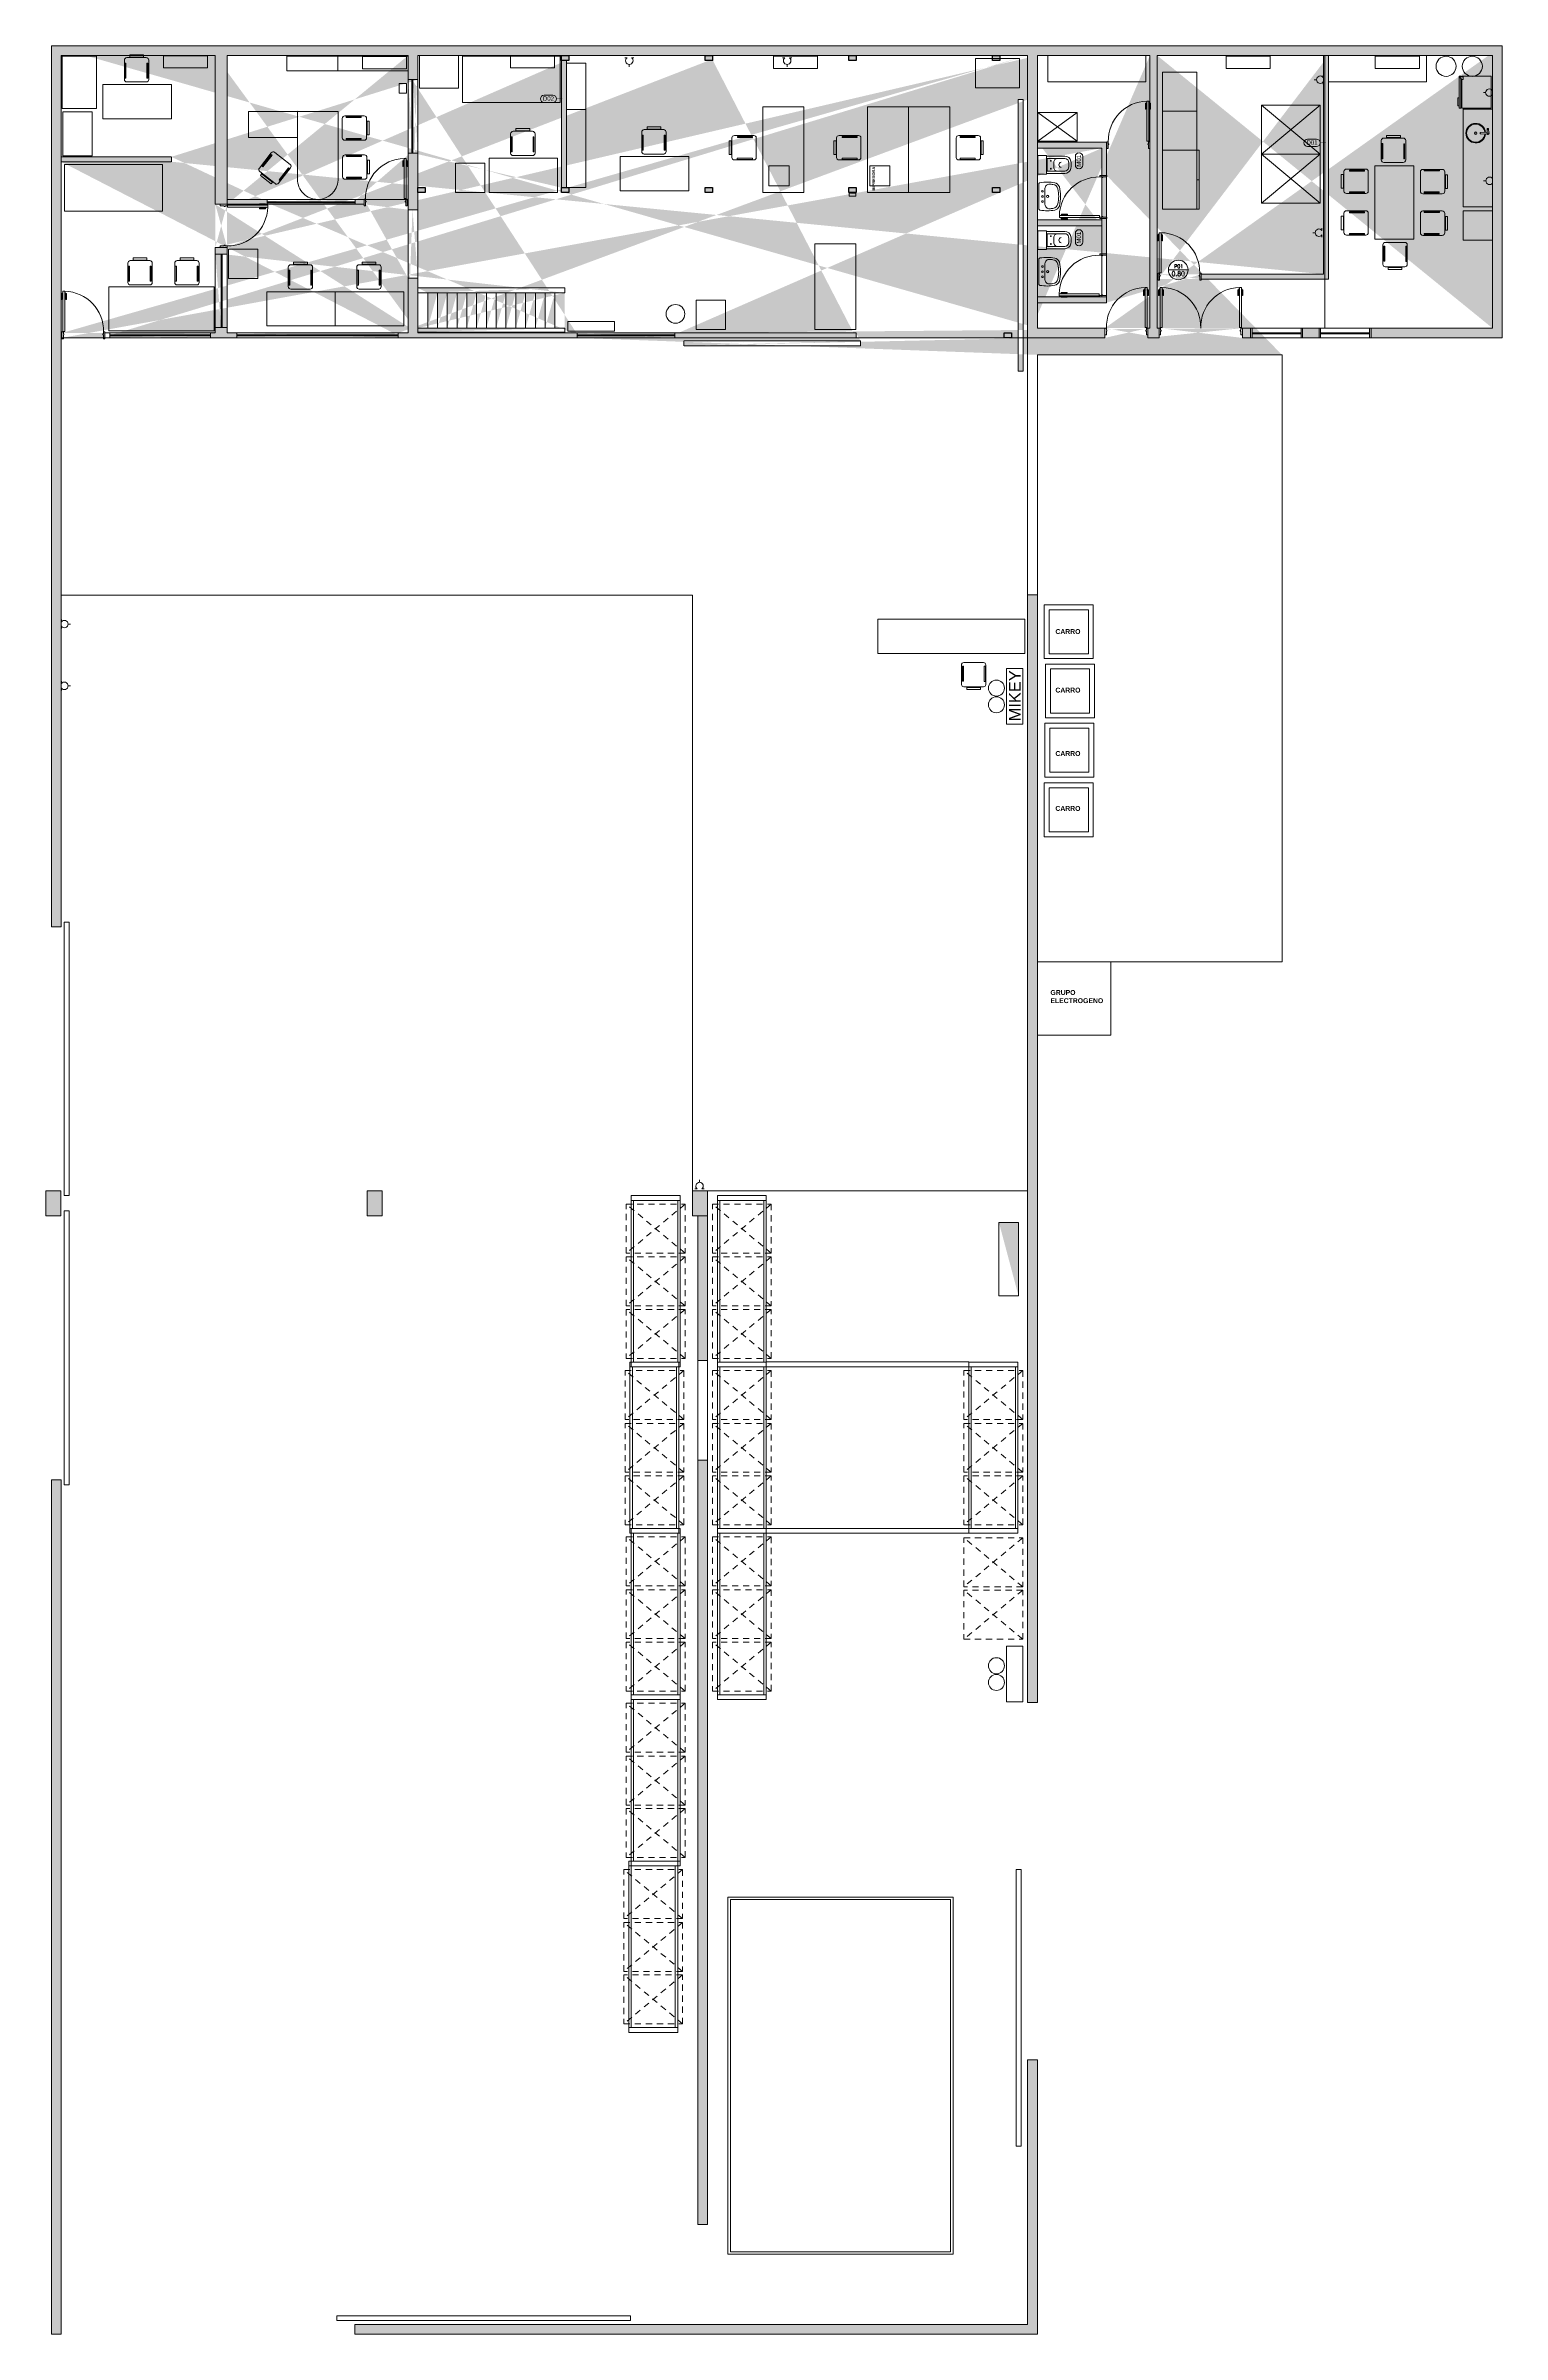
# Model space of a CAD drawing. Header units: millimetres. Extents: x 141.6 to 171.4, y 113.5 to 160.2.
import ezdxf
from ezdxf.enums import TextEntityAlignment as Align

# ---------------------------------------------------------------- set-up
doc = ezdxf.new("R2010")
doc.units = ezdxf.units.MM
doc.linetypes.add('HIDDEN', pattern=[0.375, 0.25, -0.125])
doc.layers.add('00 Muro ext.', color=7, linetype='Continuous', lineweight=15)
doc.layers.add('ESTRUCTURA', color=251, linetype='Continuous')
doc.styles.add('BEEME', font='GOTHIC.TTF', dxfattribs={"height": 0.09})
doc.styles.add('Century', font='GOTHIC.TTF')
doc.styles.add('IRI-OCASA-Layout R 9$0$Standard', font='arial.ttf')
doc.styles.add('ROMANS', font='ROMANS.shx', dxfattribs={"width": 0.8})
doc.styles.get("Standard").update_dxf_attribs({"font": 'txt.shx'})

# ---------------------------------------------------------------- blocks, each defined once
blk = doc.blocks.new('IRI-OCASA-Layout R 9$0$OCA_SILLA')
at = {"linetype": 'Continuous'}
for p, q in [((0.1049, 0.4983), (0.5023, 0.4983)), ((0.0549, 0.05), (0.0549, 0.4483)), ((0.5023, 0), (0.1049, 0)), ((0.5523, 0.4483), (0.5523, 0.05))]:
    blk.add_line(p, q, dxfattribs=at)
for points in [[(0.1654, 0.4663), (0.1654, 0.4876), (0.4749, 0.4876), (0.4749, 0.4663)], [(0, 0.1087), (0, 0.3889), (0.0427, 0.3889), (0.0427, 0.1087)], [(0.1681, 0.0207), (0.1681, 0.0394), (0.4749, 0.0394), (0.4749, 0.0207)]]:
    blk.add_lwpolyline(points, close=True, dxfattribs=at)
for centre, start, end in [((0.1049, 0.4483), 90, 180), ((0.5023, 0.4483), 0, 90), ((0.1049, 0.05), 180, 270), ((0.5023, 0.05), 270, 0)]:
    blk.add_arc(centre, 0.05, start, end, dxfattribs=at)
blk = doc.blocks.new('new blockqweqwewqe')
blk.add_lwpolyline([(101.41165, 483.815145), (102.11165, 483.815145), (102.11165, 482.415145), (101.41165, 482.415145)], close=True)
at = {"xscale": -1, "rotation": 180}
blk.add_blockref('IRI-OCASA-Layout R 9$0$OCA_SILLA', (100.805812, 483.353225), dxfattribs=at)
blk = doc.blocks.new('*U12')
at = {"color": 0}
for p, q in [((-0.069989, 0.869622), (-0.079989, 0.869622)), ((-0.069989, 0.860356), (-0.079989, 0.860356)), ((-0.009989, 0.869622), (0.000011, 0.869622)), ((-0.009989, 0.860356), (0.000011, 0.860356))]:
    blk.add_line(p, q, dxfattribs=at)
for points in [[(-0.079989, 0.869622), (-0.079989, 0.749622), (-0.089989, 0.749622), (-0.089989, 0.869622), (-0.079989, 0.869622)], [(-0.059989, 0.884989), (-0.069989, 0.884989), (-0.069989, 0.844989), (-0.059989, 0.844989), (-0.059989, 0.884989)], [(-0.019989, 0.884989), (-0.009989, 0.884989), (-0.009989, 0.844989), (-0.019989, 0.844989), (-0.019989, 0.884989)], [(0.000011, 0.869622), (0.000011, 0.749622), (0.010011, 0.749622), (0.010011, 0.869622), (0.000011, 0.869622)]]:
    blk.add_lwpolyline(points, dxfattribs=at)
blk.add_lwpolyline([(-0.059989, 0.914989), (-0.059989, 0.094989), (-0.019989, 0.094989), (-0.019989, 0.914989), (-0.059989, 0.914989)])
for points in [[(-0.88, 0.085), (-0.85, 0.085), (-0.85, 0.045), (-0.838, 0.045), (-0.838, 0.025), (-0.85, 0.025), (-0.85, -0.055), (-0.88, -0.055)], [(0, 0.085), (-0.03, 0.085), (-0.03, 0.045), (-0.042, 0.045), (-0.042, 0.025), (-0.03, 0.025), (-0.03, -0.055), (0, -0.055)]]:
    blk.add_lwpolyline(points, close=True)
blk.add_circle((-0.025, 0.089989), 0.005, dxfattribs=at)
blk.add_arc((-0.039989, 0.104978), 0.810258, 91.414404, 181.412841, dxfattribs=at)
blk = doc.blocks.new('ADRLACVS')
for p, q in [((0, 0), (-0.255498, 0)), ((0, 0), (0.255498, 0)), ((0, 0), (0, 0)), ((0, -0.125933), (-0.16377, -0.125933)), ((0, -0.125933), (0.16377, -0.125933))]:
    blk.add_line(p, q)
for centre, radius in [((-0.104, -0.0732), 0.017), ((0, -0.178), 0.02372), ((0, -0.178), 0.01915), ((0, -0.0732), 0.017), ((0.104, -0.0732), 0.017)]:
    blk.add_circle(centre, radius)
for centre, radius, start, end in [((-0.255498, -0.02), 0.02, 90, 137.069997), ((0.255498, -0.02), 0.02, 42.930003, 90), ((0.563133, -0.171238), 0.856156, 170.062258, 190.418871), ((-0.260477, -0.026936), 0.02, 156.149695, 170.062258), ((-0.160885, -0.304367), 0.12, 190.418871, 252.917903), ((-0.241848, -0.035172), 0.040369, 134.497367, 156.149695), ((-0.16377, -0.213933), 0.088, 90, 183.361427), ((0.563133, -0.171238), 0.816156, 183.361427, 188.31278), ((-0.125709, -0.271886), 0.12, 188.31278, 257.248344), ((0, 0.283593), 0.729526, 254.404051, 270), ((0, 0.283593), 0.689526, 257.248344, 270), ((0, 0.283593), 0.689526, 270, 282.751656), ((0, 0.283593), 0.729526, 270, 285.595949), ((0.125709, -0.271886), 0.12, 282.751656, 351.68722), ((0.16377, -0.213933), 0.088, 356.638573, 90), ((0.160885, -0.304367), 0.12, 287.082097, 349.581129), ((-0.563133, -0.171238), 0.816156, 351.68722, 356.638573), ((0.241848, -0.035172), 0.040369, 23.850305, 45.502633), ((0.260477, -0.026936), 0.02, 9.937742, 23.850305), ((-0.563133, -0.171238), 0.856156, 349.581129, 9.937742)]:
    blk.add_arc(centre, radius, start, end)
blk = doc.blocks.new('*U15')
for p, q in [((23.390478, 26.871722), (23.390478, 26.889209)), ((23.395208, 26.894202), (23.487988, 26.899216)), ((23.487988, 26.861716), (23.395208, 26.86673)), ((23.476367, 26.728269), (23.47007, 26.862684)), ((23.481367, 26.723269), (23.494609, 26.723269)), ((23.506738, 26.880466), (23.499603, 26.728035))]:
    blk.add_line(p, q)
at = {"color": 0}
blk.add_line((23.414039, 26.89522), (23.414039, 26.865712), dxfattribs=at)
for radius in [0.025, 0.02]:
    blk.add_circle((23.487988, 26.630466), radius, dxfattribs=at)
for centre, radius, start, end in [((23.487988, 26.630466), 0.2, 94.696786, 85.302692), ((23.395478, 26.889209), 0.005, 93.093255, 180), ((23.395478, 26.871722), 0.005, 180, 266.906745), ((23.487988, 26.880466), 0.02825, 311.583958, 141.583328), ((23.487988, 26.880466), 0.02825, 218.416672, 228.416042), ((23.481367, 26.728269), 0.005, 180, 270), ((23.487988, 26.880466), 0.01875, 263.81349, 96.18651), ((23.494609, 26.728269), 0.005, 270, 360)]:
    blk.add_arc(centre, radius, start, end)
for centre, radius, start, end in [((23.487988, 26.630466), 0.185, 94.860239, 85.13903), ((23.487988, 26.880466), 0.0235, 322.927403, 130.276199)]:
    blk.add_arc(centre, radius, start, end, dxfattribs=at)
blk = doc.blocks.new('HELADERA')
for p, q in [((1654.64736, 616.5635), (1654.051527, 616.5635)), ((1654.051527, 616.5635), (1654.051527, 616.531)), ((1654.051527, 616.531), (1654.051527, 615.946)), ((1654.64736, 616.5635), (1654.64736, 616.552667)), ((1654.64736, 616.552667), (1654.64736, 615.9785)), ((1654.64736, 616.552667), (1654.669027, 616.552667)), ((1654.669027, 616.552667), (1654.669027, 616.5635)), ((1654.669027, 616.5635), (1654.701527, 616.5635)), ((1654.669027, 616.552667), (1654.669027, 615.956833)), ((1654.701527, 616.51475), (1654.701527, 616.5635)), ((1654.701527, 616.51475), (1654.701527, 616.35225)), ((1654.734027, 616.51475), (1654.701527, 616.51475)), ((1654.734027, 616.51475), (1654.734027, 616.35225)), ((1654.64736, 615.9785), (1654.620277, 615.9785)), ((1654.620277, 615.9785), (1654.620277, 615.924333)), ((1654.701527, 615.924333), (1654.64736, 615.9785)), ((1654.734027, 616.35225), (1654.701527, 616.35225)), ((1654.701527, 615.9135), (1654.701527, 616.35225)), ((1654.051527, 615.946), (1654.051527, 615.9135)), ((1654.051527, 615.9135), (1654.64736, 615.9135)), ((1654.620277, 615.924333), (1654.64736, 615.924333)), ((1654.64736, 615.924333), (1654.669027, 615.924333)), ((1654.64736, 615.924333), (1654.64736, 615.9135)), ((1654.669027, 615.924333), (1654.701527, 615.924333)), ((1654.669027, 615.9135), (1654.669027, 615.924333)), ((1654.669027, 615.9135), (1654.701527, 615.9135))]:
    blk.add_line(p, q)
blk = doc.blocks.new('BARI_INODORO_PTA')
blk.add_lwpolyline([(0.1925, 0), (-0.1925, 0), (-0.1925, 0.175026), (0.1925, 0.175026)], close=True)
for points in [[(0.074802, -0.497505, 0.35685), (0.175, -0.37499), (0.175, -0.185), (0.175, -0.003, 0.414214), (0.172, 0), (-0.172, 0, 0.414214), (-0.175, -0.003), (-0.175, -0.185), (-0.175, -0.37499, 0.35685), (-0.074802, -0.497505, 0.100202)], [(0.065873, -0.453399, 0.35685), (0.13, -0.37499), (0.13, -0.017, 0.414214), (0.128, -0.015), (-0.128, -0.015, 0.414214), (-0.13, -0.017), (-0.13, -0.37499, 0.35685), (-0.065873, -0.453399, 0.100202)]]:
    blk.add_lwpolyline(points, format="xyb", close=True)
at = {"color": 0}
for points in [[(-0.13, -0.23, -0.414214), (-0.05, -0.15), (0.05, -0.15, -0.414214), (0.13, -0.23)], [(0.054002, -0.300536, 0.001526), (0.053943, -0.300082, 0.343229), (0, -0.254, 0.343229), (-0.053943, -0.300082, 0.001526), (-0.054002, -0.300536)]]:
    blk.add_lwpolyline(points, format="xyb", dxfattribs=at)
for centre in [(-0.08, -0.09), (0.08, -0.09)]:
    blk.add_circle(centre, 0.0085, dxfattribs=at)
blk = doc.blocks.new('Ref-carp-50')
blk.add_line((-0.2, 0), (0.2, 0))
blk.add_circle((0, 0), 0.2)
at = {"style": 'Century'}
for tag, p in [('P01', (0, 0.075)), ('0.00', (0, -0.075))]:
    blk.add_attdef(tag, text='', height=0.1, dxfattribs=at).set_placement(p, align=Align.MIDDLE_CENTER)
blk = doc.blocks.new('*U22')
for p, q in [((-55.715298, 12.827221), (-55.619137, 12.827221)), ((-55.529075, 12.553816), (-55.52908, 12.458911)), ((-55.342851, 12.827221), (-55.439013, 12.827221))]:
    blk.add_line(p, q)
blk.add_arc((-55.529075, 12.705352), 0.151536, 126.464668, 53.535332)
blk = doc.blocks.new('REFERENCIA DE MURO')
blk.add_lwpolyline([(-0.305, -0.075, -1), (-0.305, 0.075, 1), (-0.305, -0.075), (-0.125, -0.075, 1), (-0.125, 0.075), (-0.305, 0.075)], format="xyb")
at = {"const_width": 0.005}
blk.add_lwpolyline([(-0.05, 0), (0.07, 0)], dxfattribs=at)
at = {"style": 'BEEME'}
blk.add_attdef('M00', text='', height=0.09, dxfattribs=at).set_placement((-0.215, -0.039817), align=Align.CENTER)
blk = doc.blocks.new('COLUMNAS')
at = {"layer": 'ESTRUCTURA', "ltscale": 0.05}
for p, q in [((110.051138, 123.685092), (110.201138, 123.685092)), ((110.051138, 123.585092), (110.051138, 123.685092)), ((110.201138, 123.585092), (110.051138, 123.585092)), ((110.201138, 123.685092), (110.201138, 123.585092))]:
    blk.add_line(p, q, dxfattribs=at)
blk = doc.blocks.new('A$C0D016993')
at = {"linetype": 'HIDDEN', "ltscale": 0.5}
for points in [[(0, 1.2), (1, 1.2), (1, 0), (0, 0), (0, 1.2)], [(0, 1.2), (1, 0)], [(1, 1.2), (0, 0)]]:
    blk.add_lwpolyline(points, dxfattribs=at)
blk = doc.blocks.new('dwq')
for points in [[(1398.600371, 1319.523496), (1398.600371, 1319.623496), (1397.600371, 1319.623496), (1397.600371, 1319.523496)], [(1398.600371, 1319.623496), (1398.600371, 1319.523496), (1397.600371, 1319.523496), (1397.600371, 1319.623496)], [(1397.650371, 1319.523496), (1397.650371, 1316.223496), (1397.600371, 1316.223496), (1397.600371, 1319.523496)], [(1398.550371, 1319.523496), (1398.550371, 1316.223496), (1398.600371, 1316.223496), (1398.600371, 1319.523496)], [(1398.600371, 1316.123496), (1398.600371, 1316.223496), (1397.600371, 1316.223496), (1397.600371, 1316.123496)], [(1398.600371, 1316.223496), (1398.600371, 1316.123496), (1397.600371, 1316.123496), (1397.600371, 1316.223496)]]:
    blk.add_lwpolyline(points, close=True)
at = {"rotation": 270}
for p in [(1397.500371, 1319.448496), (1397.500371, 1318.369717)]:
    blk.add_blockref('A$C0D016993', p, dxfattribs=at)
at = {"xscale": -1, "rotation": 270}
blk.add_blockref('A$C0D016993', (1397.500371, 1316.298496), dxfattribs=at)
blk = doc.blocks.new('Escritorio Gte')
for p, q in [((269.742121, 117.213788), (270.055836, 117.459197)), ((270.126025, 117.450622), (270.370879, 117.137615)), ((269.9784, 116.830593), (269.733546, 117.143599)), ((270.362304, 117.067427), (270.048589, 116.822018)), ((270.513332, 117.37044), (270.513332, 115.98684)), ((271.346732, 115.98684), (271.346732, 117.391231)), ((271.435532, 116.921696), (271.435532, 117.319996)), ((271.485532, 117.369996), (271.882932, 117.369996)), ((271.932932, 117.319996), (271.932932, 116.921696)), ((270.513332, 116.51604), (269.514332, 116.51604)), ((269.514332, 116.51604), (269.514332, 115.98684)), ((270.513332, 115.98684), (270.513332, 116.51604)), ((271.428743, 116.12557), (271.428743, 116.52387)), ((271.478743, 116.57387), (271.876143, 116.57387)), ((271.882932, 116.871696), (271.485532, 116.871696)), ((271.926143, 116.52387), (271.926143, 116.12557)), ((271.876143, 116.07557), (271.478743, 116.07557)), ((269.514332, 115.98684), (270.513332, 115.98684)), ((270.513332, 115.98684), (271.346732, 115.98684))]:
    blk.add_line(p, q)
for points in [[(269.754529, 117.293197), (269.975224, 117.465839), (270.001534, 117.432207), (269.780838, 117.259565)], [(270.138097, 117.383254), (270.154874, 117.396377), (270.345569, 117.152604), (270.328793, 117.13948)], [(269.78879, 117.106575), (269.803519, 117.118097), (269.992551, 116.87645), (269.977822, 116.864928)], [(271.819732, 117.349296), (271.819732, 117.330596), (271.512932, 117.330596), (271.512932, 117.349296)], [(271.987832, 117.261296), (271.987832, 116.981096), (271.945132, 116.981096), (271.945132, 117.261296)], [(271.812943, 116.55317), (271.812943, 116.53447), (271.506143, 116.53447), (271.506143, 116.55317)], [(271.822432, 116.903696), (271.822432, 116.882396), (271.512932, 116.882396), (271.512932, 116.903696)], [(271.981043, 116.46517), (271.981043, 116.18497), (271.938343, 116.18497), (271.938343, 116.46517)], [(271.815643, 116.10757), (271.815643, 116.08627), (271.506143, 116.08627), (271.506143, 116.10757)]]:
    blk.add_lwpolyline(points, close=True)
for centre, radius, start, end in [((270.086643, 117.419815), 0.05, 38.034833, 128.034833), ((270.922184, 117.373186), 0.408861, 89.643216, 180.384836), ((270.925621, 117.360897), 0.422202, 4.120115, 89.595756), ((270.331497, 117.106808), 0.05, 308.034833, 38.034833), ((271.485532, 117.319996), 0.05, 90, 180), ((271.882932, 117.319996), 0.05, 0, 90), ((270.017782, 116.8614), 0.05, 218.034833, 308.034833), ((271.478743, 116.52387), 0.05, 90, 180), ((271.485532, 116.921696), 0.05, 180, 270), ((271.876143, 116.52387), 0.05, 0, 90), ((271.882932, 116.921696), 0.05, 270, 0), ((271.478743, 116.12557), 0.05, 180, 270), ((271.876143, 116.12557), 0.05, 270, 0)]:
    blk.add_arc(centre, radius, start, end)

msp = doc.modelspace()

# ---------------------------------------------------------------- hatches: boundary and pattern name
at = {"layer": '00 Muro ext.', "ltscale": 0.05}
h = msp.add_hatch(color=7, dxfattribs=at)
h.dxf.hatch_style = 1
edge = h.paths.add_edge_path(flags=17)
edge.add_line((161.226, 154.38), (161.376, 154.38))
edge = h.paths.add_edge_path(flags=17)
edge.add_line((161.376, 154.38), (161.376, 154.28))
edge = h.paths.add_edge_path(flags=17)
edge.add_line((161.376, 154.28), (161.226, 154.28))
edge = h.paths.add_edge_path(flags=17)
edge.add_line((161.226, 154.28), (161.226, 154.38))
edge = h.paths.add_edge_path(flags=16)
edge.add_line((152.178, 160.05), (152.328, 160.05))
edge = h.paths.add_edge_path(flags=16)
edge.add_line((152.328, 160.05), (152.328, 159.95))
edge = h.paths.add_edge_path(flags=16)
edge.add_line((152.328, 159.95), (152.178, 159.95))
edge = h.paths.add_edge_path(flags=17)
edge.add_line((152.178, 159.95), (152.178, 160.05))
edge = h.paths.add_edge_path(flags=17)
edge.add_line((152.178, 157.35), (152.328, 157.35))
edge = h.paths.add_edge_path(flags=17)
edge.add_line((152.328, 157.35), (152.328, 157.25))
edge = h.paths.add_edge_path(flags=17)
edge.add_line((152.328, 157.25), (152.178, 157.25))
edge = h.paths.add_edge_path(flags=17)
edge.add_line((152.178, 157.25), (152.178, 157.35))
edge = h.paths.add_edge_path(flags=16)
edge.add_line((158.048, 160.05), (158.198, 160.05))
edge = h.paths.add_edge_path(flags=16)
edge.add_line((158.198, 160.05), (158.198, 159.95))
edge = h.paths.add_edge_path(flags=16)
edge.add_line((158.198, 159.95), (158.048, 159.95))
edge = h.paths.add_edge_path(flags=16)
edge.add_line((158.048, 159.95), (158.048, 160.05))
edge = h.paths.add_edge_path(flags=17)
edge.add_line((158.048, 157.35), (158.198, 157.35))
edge = h.paths.add_edge_path(flags=17)
edge.add_line((158.198, 157.35), (158.198, 157.25))
edge = h.paths.add_edge_path(flags=17)
edge.add_line((158.198, 157.25), (158.048, 157.25))
edge = h.paths.add_edge_path(flags=17)
edge.add_line((158.048, 157.25), (158.048, 157.35))
edge = h.paths.add_edge_path(flags=17)
edge.add_line((155.113, 157.35), (155.263, 157.35))
edge = h.paths.add_edge_path(flags=17)
edge.add_line((155.263, 157.35), (155.263, 157.25))
edge = h.paths.add_edge_path(flags=17)
edge.add_line((155.263, 157.25), (155.113, 157.25))
edge = h.paths.add_edge_path(flags=17)
edge.add_line((155.113, 157.25), (155.113, 157.35))
edge = h.paths.add_edge_path(flags=16)
edge.add_line((155.113, 160.05), (155.263, 160.05))
edge = h.paths.add_edge_path(flags=16)
edge.add_line((155.263, 160.05), (155.263, 159.95))
edge = h.paths.add_edge_path(flags=16)
edge.add_line((155.263, 159.95), (155.113, 159.95))
edge = h.paths.add_edge_path(flags=16)
edge.add_line((155.113, 159.95), (155.113, 160.05))
edge = h.paths.add_edge_path(flags=17)
edge.add_line((149.243, 157.35), (149.393, 157.35))
edge = h.paths.add_edge_path(flags=17)
edge.add_line((149.393, 157.35), (149.393, 157.25))
edge = h.paths.add_edge_path(flags=17)
edge.add_line((149.393, 157.25), (149.243, 157.25))
edge = h.paths.add_edge_path(flags=17)
edge.add_line((149.243, 157.25), (149.243, 157.35))
edge = h.paths.add_edge_path(flags=17)
edge.add_line((149.243, 160.05), (149.393, 160.05))
edge = h.paths.add_edge_path(flags=16)
edge.add_line((149.393, 160.05), (149.393, 159.95))
edge = h.paths.add_edge_path(flags=16)
edge.add_line((149.393, 159.95), (149.243, 159.95))
edge = h.paths.add_edge_path(flags=17)
edge.add_line((149.243, 159.95), (149.243, 160.05))
edge = h.paths.add_edge_path(flags=17)
edge.add_line((160.983, 157.35), (161.133, 157.35))
edge = h.paths.add_edge_path(flags=17)
edge.add_line((161.133, 157.35), (161.133, 157.25))
edge = h.paths.add_edge_path(flags=17)
edge.add_line((161.133, 157.25), (160.983, 157.25))
edge = h.paths.add_edge_path(flags=17)
edge.add_line((160.983, 157.25), (160.983, 157.35))
edge = h.paths.add_edge_path(flags=16)
edge.add_line((160.983, 160.05), (161.133, 160.05))
edge = h.paths.add_edge_path(flags=16)
edge.add_line((161.133, 160.05), (161.133, 159.95))
edge = h.paths.add_edge_path(flags=16)
edge.add_line((161.133, 159.95), (160.983, 159.95))
edge = h.paths.add_edge_path(flags=16)
edge.add_line((160.983, 159.95), (160.983, 160.05))
h.paths.add_polyline_path([(161.512, 153.6), (161.612, 153.6), (161.612, 159.15), (161.512, 159.15)])
h.paths.add_polyline_path([(161.903, 149.026), (161.703, 149.026)])
edge = h.paths.add_edge_path()
edge.add_line((148.818, 154.34), (148.818, 154.32))
edge.add_line((145.568, 154.34), (145.568, 154.32))
edge.add_line((144.978, 154.34), (144.978, 154.32))
edge.add_line((142.973, 154.32), (142.973, 154.34))
edge.add_line((161.703, 160.05), (161.703, 159.15))
edge.add_line((148.843, 154.38), (148.843, 154.28))
edge.add_line((145.543, 154.38), (145.543, 154.28))
edge.add_line((145.543, 154.32), (148.843, 154.32))
edge.add_line((145.543, 154.34), (148.843, 154.34))
edge.add_line((142.948, 154.32), (145.003, 154.32))
edge.add_line((145.003, 154.38), (145.003, 154.28))
edge.add_line((142.948, 154.28), (142.948, 154.38))
edge.add_line((142.948, 154.34), (145.003, 154.34))
edge.add_line((142.848, 154.28), (145.103, 154.28))
edge.add_line((145.103, 154.494), (145.343, 154.494))
edge.add_line((145.343, 155.994), (145.103, 155.994))
edge.add_line((145.221, 154.494), (145.221, 155.994))
edge.add_line((145.241, 154.494), (145.241, 155.994))
edge.add_line((152.243, 155.2), (152.243, 155.3))
edge.add_line((152.243, 154.4), (152.243, 154.48))
edge.add_line((152.043, 154.48), (152.043, 155.2))
edge.add_line((151.843, 154.48), (151.843, 155.2))
edge.add_line((151.643, 154.48), (151.643, 155.2))
edge.add_line((151.443, 154.48), (151.443, 155.2))
edge.add_line((151.243, 154.48), (151.243, 155.2))
edge.add_line((151.043, 154.48), (151.043, 155.2))
edge.add_line((150.843, 154.48), (150.843, 155.2))
edge.add_line((150.643, 154.48), (150.643, 155.2))
edge.add_line((150.443, 154.48), (150.443, 155.2))
edge.add_line((150.243, 154.48), (150.243, 155.2))
edge.add_line((150.043, 154.48), (150.043, 155.2))
edge.add_line((149.843, 154.48), (149.843, 155.2))
edge.add_line((149.643, 154.48), (149.643, 155.2))
edge.add_line((149.443, 154.48), (149.443, 155.2))
edge.add_line((149.243, 155.3), (152.243, 155.3))
edge.add_line((149.243, 155.2), (152.243, 155.2))
edge.add_line((149.243, 154.48), (152.243, 154.48))
edge.add_line((149.243, 154.4), (152.243, 154.4))
edge.add_line((142.848, 154.28), (158.198, 154.28))
edge.add_line((142.848, 154.38), (142.848, 154.28))
edge.add_line((166.092, 154.48), (166.092, 154.28))
edge.add_line((164.392, 154.48), (164.392, 154.28))
edge.add_line((163.284, 154.48), (163.284, 154.28))
edge.add_line((164.164, 154.48), (164.164, 154.28))
edge.add_line((166.092, 154.48), (171.203, 154.48))
edge.add_line((164.353, 154.48), (164.392, 154.48))
edge.add_line((164.164, 154.48), (164.203, 154.48))
edge.add_line((161.903, 154.48), (163.284, 154.48))
edge.add_line((171.403, 160.25), (171.403, 154.28))
edge.add_line((171.203, 160.05), (171.203, 154.48))
edge.add_line((164.353, 160.05), (164.353, 154.48))
edge.add_line((164.203, 160.05), (164.203, 154.48))
edge.add_line((164.353, 160.05), (171.203, 160.05))
edge.add_line((161.903, 160.05), (164.203, 160.05))
edge.add_line((161.703, 154.28), (161.903, 154.28))
edge.add_line((154.681, 154.119), (154.681, 154.219))
edge.add_line((158.29, 154.119), (158.29, 154.219))
edge.add_line((154.685, 154.119), (158.29, 154.119))
edge.add_line((154.685, 154.219), (158.29, 154.219))
edge.add_line((158.198, 154.38), (158.198, 154.28))
edge.add_line((155.27, 159.95), (155.195, 159.95))
edge.add_line((145.343, 156.13), (145.103, 156.13))
edge.add_line((145.343, 157.01), (145.103, 157.01))
edge.add_line((149.243, 154.38), (149.243, 160.05))
edge.add_line((149.043, 154.38), (149.043, 160.05))
edge.add_line((145.343, 157.01), (145.343, 160.05))
edge.add_line((145.343, 154.38), (145.343, 156.13))
edge.add_line((145.103, 157.01), (145.103, 160.05))
edge.add_line((145.103, 154.38), (145.103, 156.13))
edge.add_line((161.903, 160.05), (161.903, 154.48))
edge.add_line((141.753, 160.25), (171.403, 160.25))
edge.add_line((149.243, 160.05), (161.703, 160.05))
edge.add_line((145.343, 160.05), (149.043, 160.05))
edge.add_line((141.953, 160.05), (145.103, 160.05))
edge.add_line((149.243, 154.38), (158.198, 154.38))
edge.add_line((145.343, 154.38), (149.043, 154.38))
edge.add_line((142.848, 154.38), (145.103, 154.38))
edge.add_line((141.953, 154.38), (141.968, 154.38))
edge.add_line((161.703, 160.05), (161.703, 154.28))
edge.add_line((166.092, 154.28), (171.403, 154.28))
edge.add_line((164.164, 154.28), (164.392, 154.28))
edge.add_line((161.903, 154.28), (163.284, 154.28))
edge.add_line((141.953, 154.28), (141.968, 154.28))
edge.add_line((163.218, 158.157), (161.909, 158.157))
edge.add_line((163.319, 158.279), (161.909, 158.279))
edge.add_line((163.218, 156.573), (161.903, 156.573))
edge.add_line((163.218, 156.695), (161.903, 156.695))
edge.add_line((163.218, 156.695), (163.218, 156.718))
edge.add_line((163.218, 155.999), (163.218, 156.573))
edge.add_line((163.218, 157.598), (163.218, 158.157))
edge.add_line((154.471, 154.34), (154.471, 154.32))
edge.add_line((152.521, 154.34), (152.521, 154.32))
edge.add_line((149.141, 159.533), (149.121, 159.533))
edge.add_line((149.121, 158.058), (149.121, 159.558))
edge.add_line((149.141, 158.088), (149.121, 158.088))
edge.add_line((147.938, 157.063), (147.938, 157.043))
edge.add_line((147.963, 157.043), (146.163, 157.043))
edge.add_line((152.496, 154.34), (154.496, 154.34))
edge.add_line((152.496, 154.32), (154.496, 154.32))
edge.add_line((154.496, 154.38), (154.496, 154.28))
edge.add_line((152.496, 154.38), (152.496, 154.28))
edge.add_line((161.903, 153.933), (166.903, 153.933))
edge.add_line((163.319, 157.598), (163.319, 158.279))
edge.add_line((163.317, 155.999), (163.317, 156.718))
edge.add_line((163.316, 154.999), (163.316, 155.119))
edge.add_line((161.903, 155.119), (163.284, 155.119))
edge.add_line((161.903, 154.999), (163.316, 154.999))
edge.add_line((165.251, 155.58), (167.753, 155.58))
edge.add_line((164.353, 155.58), (164.371, 155.58))
edge.add_line((165.251, 155.48), (167.853, 155.48))
edge.add_line((164.353, 155.48), (164.371, 155.48))
edge.add_line((167.853, 160.05), (167.853, 155.48))
edge.add_line((167.753, 160.05), (167.753, 155.58))
edge.add_line((144.204, 157.88), (144.204, 157.98))
edge.add_line((149.243, 159.558), (149.043, 159.558))
edge.add_line((149.243, 156.9), (149.043, 156.9))
edge.add_line((148.143, 157.01), (147.963, 157.01))
edge.add_line((145.343, 157.01), (145.543, 157.01))
edge.add_line((152.278, 159.95), (152.278, 157.35))
edge.add_line((152.178, 159.95), (152.178, 157.35))
edge.add_line((149.141, 158.058), (149.141, 159.558))
edge.add_line((149.243, 158.058), (149.043, 158.058))
edge.add_line((149.243, 155.5), (149.043, 155.5))
edge.add_line((148.143, 157.11), (148.143, 157.01))
edge.add_line((148.143, 157.11), (145.343, 157.11))
edge.add_line((148.143, 157.01), (145.343, 157.01))
edge.add_line((147.963, 157.11), (147.963, 157.01))
edge.add_line((146.163, 157.01), (146.163, 157.11))
edge.add_line((147.963, 157.063), (146.163, 157.063))
edge.add_line((144.203, 157.98), (141.953, 157.98))
edge.add_line((144.203, 157.88), (141.953, 157.88))
h = msp.add_hatch(color=7, dxfattribs=at)
h.dxf.hatch_style = 1
h.paths.add_polyline_path([(166.292, 154.28), (166.292, 154.48), (166.092, 154.48), (166.092, 154.28)])
h.paths.add_polyline_path([(168.692, 154.48), (168.692, 154.28), (171.403, 154.28), (171.403, 160.25), (141.753, 160.25), (141.753, 142.242), (141.953, 142.242), (141.953, 160.05), (145.103, 160.05), (145.103, 157.01), (145.343, 157.01), (145.343, 160.05), (149.043, 160.05), (149.043, 159.558), (149.243, 159.558), (149.243, 160.05), (149.393, 160.05), (161.703, 160.05), (161.703, 159.15), (161.703, 154.28), (161.903, 154.28), (163.284, 154.28), (163.284, 154.48), (161.903, 154.48), (161.903, 160.05), (164.203, 160.05), (164.203, 154.48), (164.164, 154.48), (164.164, 154.28), (164.392, 154.28), (164.392, 154.48), (164.353, 154.48), (164.353, 160.05), (171.203, 160.05), (171.203, 154.48)])
h.paths.add_polyline_path([(167.692, 154.28), (167.692, 154.48), (167.292, 154.48), (167.292, 154.28)])
h = msp.add_hatch(color=7, dxfattribs=at)
h.dxf.hatch_style = 1
h.paths.add_polyline_path([(149.243, 158.058), (149.043, 158.058), (149.043, 156.9), (149.243, 156.9)])
h.paths.add_polyline_path([(149.393, 157.35), (149.243, 157.35), (149.243, 157.25), (149.393, 157.25)])
h.paths.add_polyline_path([(146.163, 157.11), (145.343, 157.11), (145.343, 157.01), (146.163, 157.01)])
h.paths.add_polyline_path([(148.143, 157.11), (147.963, 157.11), (147.963, 157.01), (148.143, 157.01)])
h.paths.add_polyline_path([(145.343, 156.13), (145.103, 156.13), (145.103, 155.994), (145.343, 155.994)])
h.paths.add_polyline_path([(152.328, 157.35), (152.178, 157.35), (152.178, 157.25), (152.328, 157.25)])
h.paths.add_polyline_path([(152.278, 159.95), (152.178, 159.95), (152.178, 157.35), (152.278, 157.35)])
h.paths.add_polyline_path([(152.328, 160.05), (152.178, 160.05), (152.178, 159.95), (152.328, 159.95)])
h = msp.add_hatch(color=7, dxfattribs=at)
h.dxf.hatch_style = 1
h.paths.add_polyline_path([(155.263, 157.35), (155.113, 157.35), (155.113, 157.25), (155.263, 157.25)])
h.paths.add_polyline_path([(155.263, 160.05), (155.113, 160.05), (155.113, 159.95), (155.263, 159.95)])
h.paths.add_polyline_path([(158.198, 160.05), (158.048, 160.05), (158.048, 159.95), (158.198, 159.95)])
h.paths.add_polyline_path([(158.198, 157.35), (158.048, 157.35), (158.048, 157.25), (158.198, 157.25)])
h.paths.add_polyline_path([(161.133, 157.35), (160.983, 157.35), (160.983, 157.25), (161.133, 157.25)])
h.paths.add_polyline_path([(161.133, 160.05), (160.983, 160.05), (160.983, 159.95), (161.133, 159.95)])
h = msp.add_hatch(color=7, dxfattribs=at)
h.dxf.hatch_style = 1
h.paths.add_polyline_path([(167.853, 160.05), (167.753, 160.05), (167.753, 155.58), (165.251, 155.58), (165.251, 155.48), (167.853, 155.48)])
at = {"layer": '00 Muro ext.'}
h = msp.add_hatch(color=256, dxfattribs=at)
h.dxf.hatch_style = 1
h.paths.add_polyline_path([(163.317, 158.279), (161.903, 158.279), (161.903, 158.157), (163.218, 158.157), (163.218, 157.598), (163.317, 157.598)])
at = {"layer": '00 Muro ext.', "ltscale": 0.05}
h = msp.add_hatch(color=7, dxfattribs=at)
h.dxf.hatch_style = 1
h.paths.add_polyline_path([(144.204, 157.98), (141.953, 157.98), (141.953, 157.88), (144.204, 157.88)])
h = msp.add_hatch(color=7, dxfattribs=at)
h.dxf.hatch_style = 1
h.paths.add_polyline_path([(163.218, 156.695), (161.903, 156.695), (161.903, 156.573), (163.218, 156.573)])
h = msp.add_hatch(color=7, dxfattribs=at)
h.dxf.hatch_style = 1
h.paths.add_polyline_path([(163.218, 155.999), (163.316, 155.999), (163.316, 156.718), (163.218, 156.718)])
h = msp.add_hatch(color=7, dxfattribs=at)
h.dxf.hatch_style = 1
h.paths.add_polyline_path([(158.198, 154.38), (154.496, 154.38), (154.496, 154.28), (158.198, 154.28)])
h.paths.add_polyline_path([(152.496, 154.38), (149.243, 154.38), (149.243, 155.5), (149.043, 155.5), (149.043, 154.38), (148.843, 154.38), (148.843, 154.28), (152.496, 154.28)])
h.paths.add_polyline_path([(145.543, 154.38), (145.343, 154.38), (145.343, 154.494), (145.103, 154.494), (145.103, 154.38), (145.003, 154.38), (145.003, 154.28), (145.103, 154.28), (145.543, 154.28)])
h = msp.add_hatch(color=7, dxfattribs=at)
h.dxf.hatch_style = 1
h.paths.add_polyline_path([(161.376, 154.38), (161.226, 154.38), (161.226, 154.28), (161.376, 154.28)])
h.paths.add_polyline_path([(163.316, 155.119), (161.903, 155.119), (161.903, 154.999), (163.316, 154.999)])
h = msp.add_hatch(color=7, dxfattribs=at)
h.dxf.hatch_style = 1
h.paths.add_polyline_path([(161.903, 149.026), (161.703, 149.026), (161.703, 126.39), (161.903, 126.39)])
h = msp.add_hatch(color=7, dxfattribs=at)
h.dxf.hatch_style = 1
h.paths.add_polyline_path([(155.163, 136.85), (154.853, 136.85), (154.853, 136.34), (155.163, 136.34)])
h.paths.add_polyline_path([(148.513, 136.85), (148.203, 136.85), (148.203, 136.34), (148.513, 136.34)])
h.paths.add_polyline_path([(141.948, 136.85), (141.638, 136.85), (141.638, 136.34), (141.948, 136.34)])
h = msp.add_hatch(color=7, dxfattribs=at)
h.dxf.hatch_style = 1
h.paths.add_polyline_path([(155.163, 136.34), (154.963, 136.34), (154.963, 133.38), (155.163, 133.38)])
h = msp.add_hatch(color=253, dxfattribs=at)
h.dxf.hatch_style = 1
h.paths.add_polyline_path([(161.518, 134.7), (161.518, 136.2), (161.118, 136.2)])
h = msp.add_hatch(color=7, dxfattribs=at)
h.dxf.hatch_style = 1
h.paths.add_polyline_path([(155.164, 131.34), (154.963, 131.34), (154.963, 115.72), (155.164, 115.72)])
h = msp.add_hatch(color=7, dxfattribs=at)
h.dxf.hatch_style = 1
h.paths.add_polyline_path([(141.953, 130.942), (141.753, 130.942), (141.753, 113.48), (141.953, 113.48)])
h = msp.add_hatch(color=7, dxfattribs=at)
h.dxf.hatch_style = 1
h.paths.add_polyline_path([(161.903, 119.09), (161.703, 119.09), (161.703, 113.68), (147.953, 113.68), (147.953, 113.48), (161.903, 113.48)])

# ---------------------------------------------------------------- linework, layer by layer
for p, q in [((141.753, 160.25), (171.403, 160.25)), ((141.753, 142.242), (141.753, 160.25)), ((141.953, 142.242), (141.953, 160.05)), ((141.953, 160.05), (145.103, 160.05)), ((145.103, 157.01), (145.103, 160.05)), ((145.343, 160.05), (149.043, 160.05)), ((145.343, 157.01), (145.343, 160.05)), ((149.043, 154.38), (149.043, 160.05)), ((149.243, 160.05), (161.703, 160.05)), ((149.243, 154.38), (149.243, 160.05)), ((161.703, 160.05), (161.703, 154.28)), ((161.703, 160.05), (161.703, 159.15)), ((161.903, 160.05), (161.903, 154.48)), ((161.903, 160.05), (164.203, 160.05)), ((164.203, 160.05), (164.203, 154.48)), ((164.353, 160.05), (171.203, 160.05)), ((164.353, 160.05), (164.353, 154.48)), ((167.753, 160.05), (167.753, 155.58)), ((167.853, 160.05), (167.853, 155.48)), ((171.203, 160.05), (171.203, 154.48)), ((171.403, 160.25), (171.403, 154.28)), ((149.243, 159.558), (149.043, 159.558)), ((149.121, 158.058), (149.121, 159.558)), ((149.141, 159.533), (149.121, 159.533)), ((149.141, 158.058), (149.141, 159.558)), ((152.178, 159.95), (152.178, 157.35)), ((152.278, 159.95), (152.278, 157.35)), ((155.27, 159.95), (155.195, 159.95)), ((161.612, 159.15), (161.512, 159.15)), ((161.512, 159.15), (161.512, 153.6)), ((161.612, 153.6), (161.612, 159.15)), ((149.141, 158.088), (149.121, 158.088)), ((163.319, 158.279), (161.903, 158.279)), ((163.218, 158.157), (161.903, 158.157)), ((163.218, 155.119), (163.218, 158.157)), ((163.317, 154.999), (163.317, 158.279)), ((144.203, 157.98), (141.953, 157.98)), ((144.203, 157.88), (141.953, 157.88)), ((144.204, 157.88), (144.204, 157.98)), ((149.243, 158.058), (149.043, 158.058)), ((145.343, 157.01), (145.103, 157.01)), ((148.143, 157.11), (145.343, 157.11)), ((148.143, 157.01), (145.343, 157.01)), ((145.343, 157.01), (145.543, 157.01)), ((146.163, 157.01), (146.163, 157.11)), ((146.163, 157.01), (146.163, 157.11)), ((147.963, 157.063), (146.163, 157.063)), ((147.963, 157.043), (146.163, 157.043)), ((147.963, 157.01), (146.163, 157.01)), ((146.188, 157.043), (146.188, 157.063)), ((147.938, 157.063), (147.938, 157.043)), ((147.963, 157.11), (147.963, 157.01)), ((148.143, 157.01), (147.963, 157.01)), ((148.143, 157.11), (148.143, 157.01)), ((149.243, 156.9), (149.043, 156.9)), ((163.218, 156.695), (161.903, 156.695)), ((163.218, 156.695), (163.218, 156.718)), ((163.218, 156.573), (161.903, 156.573)), ((145.103, 154.38), (145.103, 156.13)), ((145.343, 156.13), (145.103, 156.13)), ((145.343, 155.994), (145.103, 155.994)), ((145.221, 154.494), (145.221, 155.994)), ((145.241, 154.494), (145.241, 155.994)), ((145.343, 154.38), (145.343, 156.13)), ((149.243, 155.5), (149.043, 155.5)), ((149.243, 155.3), (152.243, 155.3)), ((152.243, 155.2), (152.243, 155.3)), ((164.353, 155.58), (164.371, 155.58)), ((164.353, 155.48), (164.371, 155.48)), ((165.251, 155.58), (167.753, 155.58)), ((165.251, 155.48), (165.251, 155.58)), ((165.251, 155.48), (167.853, 155.48)), ((149.243, 155.2), (152.243, 155.2)), ((149.443, 154.48), (149.443, 155.2)), ((149.643, 154.48), (149.643, 155.2)), ((149.843, 154.48), (149.843, 155.2)), ((150.043, 154.48), (150.043, 155.2)), ((150.243, 154.48), (150.243, 155.2)), ((150.443, 154.48), (150.443, 155.2)), ((150.643, 154.48), (150.643, 155.2)), ((150.843, 154.48), (150.843, 155.2)), ((151.043, 154.48), (151.043, 155.2)), ((151.243, 154.48), (151.243, 155.2)), ((151.443, 154.48), (151.443, 155.2)), ((151.643, 154.48), (151.643, 155.2)), ((151.843, 154.48), (151.843, 155.2)), ((152.043, 154.48), (152.043, 155.2)), ((161.903, 155.119), (163.316, 155.119)), ((161.903, 154.999), (163.317, 154.999)), ((163.316, 154.999), (163.316, 155.119)), ((141.953, 154.38), (141.968, 154.38)), ((142.848, 154.38), (145.103, 154.38)), ((142.848, 154.38), (142.848, 154.28)), ((142.948, 154.28), (142.948, 154.38)), ((145.003, 154.38), (145.003, 154.28)), ((145.103, 154.494), (145.343, 154.494)), ((145.343, 154.38), (149.043, 154.38)), ((145.543, 154.38), (145.543, 154.28)), ((148.843, 154.38), (148.843, 154.28)), ((149.243, 154.48), (152.243, 154.48)), ((149.243, 154.4), (152.243, 154.4)), ((149.243, 154.38), (158.198, 154.38)), ((152.243, 154.4), (152.243, 154.48)), ((152.496, 154.38), (152.496, 154.28)), ((154.496, 154.38), (154.496, 154.28)), ((158.198, 154.38), (158.198, 154.28)), ((161.903, 154.48), (163.284, 154.48)), ((163.284, 154.48), (163.284, 154.28)), ((164.164, 154.48), (164.203, 154.48)), ((164.164, 154.48), (164.164, 154.28)), ((164.353, 154.48), (164.392, 154.48)), ((164.392, 154.48), (164.392, 154.28)), ((166.092, 154.48), (171.203, 154.48)), ((166.092, 154.48), (166.092, 154.28)), ((166.262, 154.48), (166.262, 154.28)), ((166.262, 154.48), (166.262, 154.28)), ((166.292, 154.48), (166.292, 154.28)), ((166.292, 154.48), (166.292, 154.28)), ((166.292, 154.38), (167.292, 154.38)), ((166.292, 154.38), (167.292, 154.38)), ((166.292, 154.36), (167.292, 154.36)), ((166.292, 154.36), (167.292, 154.36)), ((167.292, 154.48), (167.292, 154.28)), ((167.292, 154.48), (167.292, 154.28)), ((167.322, 154.48), (167.322, 154.28)), ((167.322, 154.48), (167.322, 154.28)), ((167.662, 154.48), (167.662, 154.28)), ((167.662, 154.48), (167.662, 154.28)), ((167.692, 154.48), (167.692, 154.28)), ((167.692, 154.48), (167.692, 154.28)), ((167.692, 154.38), (168.692, 154.38)), ((167.692, 154.38), (168.692, 154.38)), ((167.692, 154.36), (168.692, 154.36)), ((167.692, 154.36), (168.692, 154.36)), ((168.692, 154.48), (168.692, 154.28)), ((168.692, 154.48), (168.692, 154.28)), ((168.722, 154.48), (168.722, 154.28)), ((168.722, 154.48), (168.722, 154.28)), ((161.703, 154.28), (141.953, 154.28)), ((141.953, 154.28), (141.953, 149.024)), ((141.953, 154.28), (141.968, 154.28)), ((161.703, 154.28), (141.953, 154.28)), ((141.953, 154.28), (141.953, 149.024)), ((142.848, 154.28), (158.198, 154.28)), ((142.848, 154.28), (145.103, 154.28)), ((142.948, 154.34), (145.003, 154.34)), ((142.948, 154.32), (145.003, 154.32)), ((142.973, 154.32), (142.973, 154.34)), ((144.978, 154.34), (144.978, 154.32)), ((145.543, 154.34), (148.843, 154.34)), ((145.543, 154.32), (148.843, 154.32)), ((145.568, 154.34), (145.568, 154.32)), ((148.818, 154.34), (148.818, 154.32)), ((152.496, 154.34), (154.496, 154.34)), ((152.496, 154.32), (154.496, 154.32)), ((152.521, 154.34), (152.521, 154.32)), ((154.471, 154.34), (154.471, 154.32)), ((154.681, 154.119), (154.681, 154.219)), ((154.685, 154.219), (158.29, 154.219)), ((154.685, 154.119), (158.29, 154.119)), ((158.29, 154.119), (158.29, 154.219)), ((161.703, 136.85), (161.703, 154.28)), ((161.703, 154.28), (161.903, 154.28)), ((161.703, 136.85), (161.703, 154.28)), ((161.903, 154.28), (163.284, 154.28)), ((161.903, 153.933), (161.903, 141.526)), ((161.903, 153.933), (166.903, 153.933)), ((161.903, 153.933), (161.903, 141.526)), ((164.164, 154.28), (164.392, 154.28)), ((166.092, 154.28), (171.403, 154.28)), ((166.903, 141.526), (166.903, 153.933)), ((161.512, 153.6), (161.612, 153.6)), ((154.853, 149.024), (141.953, 149.024)), ((154.853, 149.024), (141.953, 149.024)), ((154.853, 136.85), (154.853, 149.024)), ((154.853, 136.85), (154.853, 149.024)), ((161.703, 149.026), (161.703, 126.39)), ((161.703, 149.026), (161.903, 149.026)), ((161.903, 149.026), (161.703, 149.026)), ((161.903, 149.026), (161.903, 126.39)), ((141.953, 142.242), (141.753, 142.242)), ((141.953, 142.242), (141.853, 142.242)), ((142.015, 142.342), (142.015, 136.752)), ((142.015, 142.342), (142.115, 142.342)), ((142.115, 136.752), (142.115, 142.342)), ((161.903, 141.526), (166.903, 141.526)), ((163.403, 140.026), (163.403, 141.526)), ((161.903, 140.026), (163.403, 140.026)), ((142.015, 136.752), (142.115, 136.752)), ((154.853, 136.85), (161.703, 136.85)), ((154.853, 136.85), (161.703, 136.85)), ((142.015, 136.44), (142.015, 130.842)), ((142.015, 136.439), (142.115, 136.439)), ((142.115, 130.842), (142.115, 136.44)), ((154.963, 136.34), (154.963, 133.38)), ((155.163, 136.34), (154.963, 136.34)), ((155.163, 133.38), (155.163, 136.34)), ((154.963, 133.38), (155.163, 133.38)), ((154.963, 131.34), (155.163, 131.34)), ((154.963, 115.72), (154.963, 131.34)), ((155.164, 115.72), (155.164, 131.34)), ((141.753, 113.48), (141.753, 130.942)), ((141.953, 130.942), (141.753, 130.942)), ((141.853, 130.942), (141.953, 130.942)), ((141.953, 113.48), (141.953, 130.942)), ((142.015, 130.842), (142.115, 130.842)), ((161.903, 126.39), (161.703, 126.39)), ((161.569, 122.975), (161.469, 122.975)), ((161.703, 119.09), (161.703, 113.68)), ((161.903, 119.09), (161.703, 119.09)), ((161.903, 119.09), (161.903, 113.48)), ((154.964, 115.72), (155.164, 115.72)), ((147.589, 113.858), (153.589, 113.858)), ((147.589, 113.758), (147.589, 113.858)), ((147.589, 113.758), (153.589, 113.758)), ((161.703, 113.68), (147.953, 113.68)), ((147.953, 113.68), (147.953, 113.48)), ((153.589, 113.758), (153.589, 113.858)), ((141.953, 113.48), (141.753, 113.48)), ((161.903, 113.48), (147.953, 113.48))]:
    msp.add_line(p, q, dxfattribs=at)
at = {"layer": '00 Muro ext.'}
for p, q in [((167.685, 158.033), (166.485, 159.033)), ((166.485, 158.033), (167.685, 159.033)), ((161.914, 158.886), (162.714, 158.302)), ((162.714, 158.886), (161.914, 158.302)), ((165.16, 158.913), (164.46, 158.913)), ((167.685, 157.033), (166.485, 158.033)), ((166.485, 157.033), (167.685, 158.033)), ((165.213, 157.513), (165.16, 157.513))]:
    msp.add_line(p, q, dxfattribs=at)
at = {"layer": '00 Muro ext.', "color": 1}
msp.add_line((146.782, 158.929), (146.779, 158.929), dxfattribs=at)
at = {"layer": '00 Muro ext.', "color": 1, "ltscale": 0.05}
for p, q in [((149.023, 157.11), (149.043, 157.11)), ((149.023, 157.01), (149.043, 157.01))]:
    msp.add_line(p, q, dxfattribs=at)
at = {"layer": '00 Muro ext.', "color": 0}
for p, q in [((164.402, 155.265), (164.392, 155.265)), ((164.402, 155.255), (164.392, 155.255)), ((164.462, 155.265), (164.472, 155.265)), ((164.462, 155.255), (164.472, 155.255)), ((166.022, 155.265), (166.012, 155.265)), ((166.022, 155.255), (166.012, 155.255)), ((166.082, 155.265), (166.092, 155.265)), ((166.082, 155.255), (166.092, 155.255))]:
    msp.add_line(p, q, dxfattribs=at)
at = {"layer": '00 Muro ext.', "ltscale": 0.05}
for points in [[(141.974, 160.039), (142.674, 160.039), (142.674, 158.966), (141.974, 158.966), (141.974, 160.039)], [(144.044, 160.046), (144.944, 160.046), (144.944, 159.796), (144.044, 159.796), (144.044, 160.046)], [(148.111, 160.031), (149.011, 160.031), (149.011, 159.781), (148.111, 159.781), (148.111, 160.031)], [(149.276, 160.05), (150.076, 160.05), (150.076, 159.38), (149.276, 159.38), (149.276, 160.05)], [(150.153, 159.088), (152.153, 159.088), (152.153, 160.038), (150.153, 160.038), (150.153, 159.088)], [(151.133, 160.046), (152.033, 160.046), (152.033, 159.796), (151.133, 159.796), (151.133, 160.046)], [(156.51, 160.034), (157.41, 160.034), (157.41, 159.784), (156.51, 159.784), (156.51, 160.034)], [(161.536, 159.392), (160.636, 159.392), (160.636, 159.992), (161.536, 159.992), (161.536, 159.392)], [(162.118, 160.05), (164.118, 160.05), (164.118, 159.51), (162.118, 159.51), (162.118, 160.05)], [(165.759, 160.034), (166.659, 160.034), (166.659, 159.784), (165.759, 159.784), (165.759, 160.034)], [(167.853, 160.05), (169.853, 160.05), (169.853, 159.51), (167.853, 159.51), (167.853, 160.05)], [(168.81, 160.034), (169.71, 160.034), (169.71, 159.784), (168.81, 159.784), (168.81, 160.034)], [(149.011, 159.482), (149.011, 159.282), (148.861, 159.282), (148.861, 159.482), (149.011, 159.482)], [(141.984, 158.002), (141.984, 158.902), (142.584, 158.902), (142.584, 158.002), (141.984, 158.002)], [(152.278, 157.35), (152.278, 158.95), (152.678, 158.95), (152.678, 157.35), (152.278, 157.35)], [(156.291, 157.25), (156.291, 159), (157.131, 159), (157.131, 157.25), (156.291, 157.25)], [(158.431, 157.25), (158.431, 159), (159.271, 159), (159.271, 157.25), (158.431, 157.25)], [(160.111, 157.25), (160.111, 159), (159.271, 159), (159.271, 157.25), (160.111, 157.25)], [(171.204, 158.956), (170.604, 158.956), (170.604, 156.956), (171.204, 156.956), (171.204, 158.956)], [(142.022, 156.872), (144.022, 156.872), (144.022, 157.822), (142.022, 157.822), (142.022, 156.872)], [(150.011, 157.85), (150.611, 157.85), (150.611, 157.25), (150.011, 157.25), (150.011, 157.85)], [(168.798, 157.798), (169.598, 157.798), (169.598, 156.298), (168.798, 156.298), (168.798, 157.798)], [(170.606, 156.878), (171.206, 156.878), (171.206, 156.278), (170.606, 156.278), (170.606, 156.878)], [(145.369, 156.093), (145.969, 156.093), (145.969, 155.493), (145.369, 155.493), (145.369, 156.093)], [(158.196, 156.201), (158.196, 154.451), (157.356, 154.451), (157.356, 156.201), (158.196, 156.201)], [(142.926, 155.324), (145.076, 155.324), (145.076, 154.424), (142.926, 154.424), (142.926, 155.324)], [(164.452, 155.31), (164.452, 154.49), (164.412, 154.49), (164.412, 155.31), (164.452, 155.31)], [(166.032, 155.31), (166.032, 154.49), (166.072, 154.49), (166.072, 155.31), (166.032, 155.31)], [(154.93, 155.051), (155.53, 155.051), (155.53, 154.451), (154.93, 154.451), (154.93, 155.051)], [(164.472, 155.265), (164.472, 155.145), (164.482, 155.145), (164.482, 155.265), (164.472, 155.265)], [(158.645, 148.529), (161.645, 148.529), (161.645, 147.829), (158.645, 147.829), (158.645, 148.529)], [(154.963, 133.38), (154.963, 131.34)], [(155.163, 133.38), (155.163, 131.34)]]:
    msp.add_lwpolyline(points, dxfattribs=at)
at = {"layer": '00 Muro ext.'}
for points in [[(145.343, 160.05), (149.043, 160.05), (149.043, 157.11), (145.343, 157.11)], [(167.778, 160.05), (171.203, 160.05), (171.203, 154.48), (167.778, 154.48)], [(152.278, 159.896), (152.278, 158.95), (152.678, 158.95), (152.678, 159.896)], [(164.46, 158.113), (165.16, 158.113), (165.16, 159.713), (164.46, 159.713)], [(167.685, 159.033), (167.685, 158.033), (166.485, 158.033), (166.485, 159.033)], [(161.914, 158.886), (162.714, 158.886), (162.714, 158.302), (161.914, 158.302)], [(161.903, 156.695), (163.218, 156.695), (163.218, 158.157), (161.903, 158.157)], [(164.46, 158.113), (165.16, 158.113), (165.16, 156.913), (164.46, 156.913)], [(165.16, 158.113), (165.213, 158.113), (165.213, 156.913), (165.16, 156.913)], [(156.415, 157.798), (156.829, 157.798), (156.829, 157.384), (156.415, 157.384)], [(158.478, 157.798), (158.891, 157.798), (158.891, 157.384), (158.478, 157.384)], [(167.685, 158.033), (167.685, 157.033), (166.485, 157.033), (166.485, 158.033)], [(158.06, 157.24), (158.195, 157.24), (158.195, 157.179), (158.06, 157.179)], [(161.274, 146.385), (161.274, 147.524), (161.607, 147.524), (161.607, 146.385)], [(161.274, 126.405), (161.274, 127.544), (161.607, 127.544), (161.607, 126.405)], [(155.58, 122.415), (160.18, 122.415), (160.18, 115.115), (155.58, 115.115)], [(155.63, 122.365), (160.13, 122.365), (160.13, 115.165), (155.63, 115.165)]]:
    msp.add_lwpolyline(points, close=True, dxfattribs=at)
at = {"layer": '00 Muro ext.', "ltscale": 0.05}
for points in [[(147.606, 159.736), (146.561, 159.736), (146.561, 160.036), (147.606, 160.036)], [(149.043, 159.736), (147.606, 159.736), (147.606, 160.036), (149.043, 160.036)], [(161.903, 158.157), (161.903, 158.279), (163.317, 158.279), (163.316, 155.119), (163.218, 155.119), (163.218, 158.157)], [(152.306, 154.617), (152.306, 154.414), (153.259, 154.414), (153.259, 154.617)], [(164.392, 154.48), (164.422, 154.48), (164.422, 154.44), (164.434, 154.44), (164.434, 154.42), (164.422, 154.42), (164.422, 154.34), (164.392, 154.34)], [(166.092, 154.48), (166.062, 154.48), (166.062, 154.44), (166.05, 154.44), (166.05, 154.42), (166.062, 154.42), (166.062, 154.34), (166.092, 154.34)], [(141.638, 136.85), (141.948, 136.85), (141.948, 136.34), (141.638, 136.34)], [(148.203, 136.85), (148.513, 136.85), (148.513, 136.34), (148.203, 136.34)], [(154.853, 136.85), (155.163, 136.85), (155.163, 136.34), (154.853, 136.34)], [(161.118, 136.2), (161.118, 134.7), (161.518, 134.7), (161.518, 136.2)], [(156.363, 133.35), (160.503, 133.35), (160.503, 133.25), (156.363, 133.25)], [(156.363, 129.95), (160.503, 129.95), (160.503, 129.85), (156.363, 129.85)], [(161.469, 122.975), (161.569, 122.975), (161.569, 117.325), (161.469, 117.325)]]:
    msp.add_lwpolyline(points, close=True, dxfattribs=at)
at = {"layer": '00 Muro ext.', "color": 0}
for points in [[(164.412, 155.28), (164.402, 155.28), (164.402, 155.24), (164.412, 155.24), (164.412, 155.28)], [(164.452, 155.28), (164.462, 155.28), (164.462, 155.24), (164.452, 155.24), (164.452, 155.28)], [(166.032, 155.28), (166.022, 155.28), (166.022, 155.24), (166.032, 155.24), (166.032, 155.28)], [(166.072, 155.28), (166.082, 155.28), (166.082, 155.24), (166.072, 155.24), (166.072, 155.28)], [(164.392, 155.265), (164.392, 155.145), (164.382, 155.145), (164.382, 155.265), (164.392, 155.265)], [(166.012, 155.265), (166.012, 155.145), (166.002, 155.145), (166.002, 155.265), (166.012, 155.265)], [(166.092, 155.265), (166.092, 155.145), (166.102, 155.145), (166.102, 155.265), (166.092, 155.265)]]:
    msp.add_lwpolyline(points, dxfattribs=at)
at = {"layer": '00 Muro ext.', "elevation": 0}
for points in [[(162.045, 148.824), (163.045, 148.824), (163.045, 147.724), (162.045, 147.724)], [(162.145, 148.724), (162.945, 148.724), (162.945, 147.824), (162.145, 147.824)], [(162.07, 147.613), (163.07, 147.613), (163.07, 146.513), (162.07, 146.513)], [(162.17, 147.513), (162.97, 147.513), (162.97, 146.613), (162.17, 146.613)], [(162.057, 146.404), (163.057, 146.404), (163.057, 145.304), (162.057, 145.304)], [(162.157, 146.304), (162.957, 146.304), (162.957, 145.404), (162.157, 145.404)], [(162.045, 145.183), (163.045, 145.183), (163.045, 144.083), (162.045, 144.083)], [(162.145, 145.083), (162.945, 145.083), (162.945, 144.183), (162.145, 144.183)]]:
    msp.add_lwpolyline(points, close=True, dxfattribs=at)
at = {"layer": '00 Muro ext.'}
for centre, radius in [((170.256, 159.83), 0.205), ((170.792, 159.83), 0.205), ((154.507, 154.77), 0.191), ((161.066, 147.123), 0.164), ((161.066, 146.782), 0.164), ((161.066, 127.143), 0.164), ((161.066, 126.801), 0.164)]:
    msp.add_circle(centre, radius, dxfattribs=at)
at = {"layer": '00 Muro ext.', "ltscale": 0.05}
for centre in [(164.417, 154.485), (166.067, 154.485)]:
    msp.add_circle(centre, 0.005, dxfattribs=at)
at = {"layer": '00 Muro ext.'}
msp.add_arc((146.042, 157.718), 0.05, 141.9652, 231.9652, dxfattribs=at)
at = {"layer": '00 Muro ext.', "color": 0}
for centre, start, end in [((164.432, 154.5), 358.5872, 88.5856), ((166.052, 154.5), 91.4144, 181.4128)]:
    msp.add_arc(centre, 0.81, start, end, dxfattribs=at)

# ---------------------------------------------------------------- block references
at = {"layer": '00 Muro ext.'}
for name, p, rotation in [('new blockqweqwewqe', (-339.611, 260.868), 270), ('HELADERA', (1825.227, 775.539), 180), ('new blockqweqwewqe', (-331.717, 259.362), 270), ('new blockqweqwewqe', (-329.037, 259.396), 270), ('IRI-OCASA-Layout R 9$0$OCA_SILLA', (160.798, 158.416), 180), ('BARI_INODORO_PTA', (162.089, 157.817), 90), ('BARI_INODORO_PTA', (162.089, 156.278), 90), ('new blockqweqwewqe', (-336.261, 256.635), 270), ('new blockqweqwewqe', (-334.861, 256.635), 270), ('A$C0D016993', (160.403, 129.757), 270)]:
    msp.add_blockref(name, p, dxfattribs=dict(at, rotation=rotation))
for p in [(42.127, 36.365), (45.062, 36.365), (47.997, 36.365), (50.932, 36.365), (39.192, 33.665), (42.127, 33.665), (45.062, 33.665), (47.997, 33.665), (50.932, 33.665), (51.175, 30.695)]:
    msp.add_blockref('COLUMNAS', p, dxfattribs=at)
at = {"layer": '00 Muro ext.', "xscale": -0.5, "yscale": 0.5, "zscale": 0.5}
for p in [(125.799, 153.591), (129.025, 153.591)]:
    msp.add_blockref('*U22', p, dxfattribs=at)
for p, rotation in [((161.333, 187.321), 270), ((164.788, 187.057), 270), ((164.794, 185.254), 270), ((161.305, 184.194), 270), ((148.372, 120.666), 90), ((148.372, 119.404), 90), ((182.763, 143.299), 180)]:
    msp.add_blockref('*U22', p, dxfattribs=dict(at, rotation=rotation))
at = {"layer": '00 Muro ext.'}
ref = msp.add_blockref('REFERENCIA DE MURO', (152.126, 159.166), dxfattribs=at)
ref.add_attrib('M00', 'D02', dxfattribs={"layer": '0', "height": 0.09, "style": 'BEEME'}).set_placement((151.911, 159.126), align=Align.CENTER)
at = {"layer": '00 Muro ext.', "ltscale": 0.05}
for name, p in [('*U12', (164.203, 158.204)), ('*U12', (149.023, 157.032)), ('*U12', (164.164, 154.395)), ('dwq', (-1243.998, -1182.874)), ('dwq', (-1242.237, -1182.874)), ('dwq', (-1244.023, -1186.274)), ('dwq', (-1242.237, -1186.274)), ('dwq', (-1237.097, -1186.274)), ('dwq', (-1243.998, -1189.674)), ('dwq', (-1242.237, -1189.674)), ('dwq', (-1243.998, -1193.074)), ('dwq', (-1244.048, -1196.474))]:
    msp.add_blockref(name, p, dxfattribs=at)
at = {"layer": '00 Muro ext.', "xscale": -1}
for name, p, rotation in [('Escritorio Gte', (-123.731, 274.892), 180), ('IRI-OCASA-Layout R 9$0$OCA_SILLA', (155.605, 158.416), 180), ('IRI-OCASA-Layout R 9$0$OCA_SILLA', (157.745, 158.416), 180), ('IRI-OCASA-Layout R 9$0$OCA_SILLA', (169.43, 158.417), 90), ('IRI-OCASA-Layout R 9$0$OCA_SILLA', (168.114, 157.729), 180), ('ADRLACVS', (161.933, 157.171), 90), ('IRI-OCASA-Layout R 9$0$OCA_SILLA', (168.114, 156.878), 180), ('IRI-OCASA-Layout R 9$0$OCA_SILLA', (168.964, 155.678), 270), ('IRI-OCASA-Layout R 9$0$OCA_SILLA', (143.814, 155.913), 90), ('IRI-OCASA-Layout R 9$0$OCA_SILLA', (144.773, 155.913), 90), ('ADRLACVS', (161.933, 155.633), 90), ('IRI-OCASA-Layout R 9$0$OCA_SILLA', (160.352, 147.093), 270), ('A$C0D016993', (160.403, 127.686), 270)]:
    msp.add_blockref(name, p, dxfattribs=dict(at, rotation=rotation))
at = {"layer": '00 Muro ext.', "color": 251, "linetype": 'Continuous', "rotation": 270}
msp.add_blockref('*U15', (144.231, 181.952), dxfattribs=at)
at = {"layer": '00 Muro ext.'}
ref = msp.add_blockref('REFERENCIA DE MURO', (162.754, 158.114), dxfattribs=dict(at, rotation=90))
ref.add_attrib('M00', 'M01', dxfattribs={"layer": '0', "height": 0.09, "rotation": 90, "style": 'BEEME'}).set_placement((162.794, 157.899), align=Align.CENTER)
ref = msp.add_blockref('REFERENCIA DE MURO', (167.732, 158.267), dxfattribs=at)
ref.add_attrib('M00', 'D01', dxfattribs={"layer": '0', "height": 0.09, "style": 'BEEME'}).set_placement((167.517, 158.228), align=Align.CENTER)
at = {"layer": '00 Muro ext.', "xscale": -1}
for p in [(170.284, 157.226), (170.284, 156.375)]:
    msp.add_blockref('IRI-OCASA-Layout R 9$0$OCA_SILLA', p, dxfattribs=at)
at = {"layer": '00 Muro ext.', "ltscale": 0.05, "xscale": -1}
for p, rotation in [((163.267, 156.718), 90), ((145.258, 157.01), 270), ((163.262, 155.119), 90)]:
    msp.add_blockref('*U12', p, dxfattribs=dict(at, rotation=rotation))
at = {"layer": '00 Muro ext.'}
ref = msp.add_blockref('REFERENCIA DE MURO', (162.754, 156.541), dxfattribs=dict(at, rotation=90))
ref.add_attrib('M00', 'M01', dxfattribs={"layer": '0', "height": 0.09, "rotation": 90, "style": 'BEEME'}).set_placement((162.794, 156.327), align=Align.CENTER)
at = {"layer": '00 Muro ext.', "ltscale": 0.05, "xscale": -1}
for p in [(164.371, 155.515), (141.968, 154.317)]:
    msp.add_blockref('*U12', p, dxfattribs=at)
at = {"layer": '00 Muro ext.'}
ref = msp.add_blockref('Ref-carp-50', (164.782, 155.668), dxfattribs=at)
ref.add_attrib('P01', 'P01', dxfattribs={"layer": '0', "height": 0.08, "style": 'ROMANS', "width": 0.9}).set_placement((164.791, 155.742), align=Align.MIDDLE_CENTER)
ref.add_attrib('0.00', '0.80', dxfattribs={"layer": '0', "height": 0.1, "style": 'ROMANS', "width": 0.9}).set_placement((164.782, 155.593), align=Align.MIDDLE_CENTER)

# ---------------------------------------------------------------- texts
at = {"layer": '00 Muro ext.', "ltscale": 0.05, "insert": (158.528, 157.289), "char_height": 0.05762, "attachment_point": 1, "rotation": 90}
msp.add_mtext_dynamic_manual_height_columns('{\\fArial|b1|i0|c0|p34;IMPRESORA}', width=0.48779, gutter_width=7.203, heights=[0], dxfattribs=at)
at = {"layer": '00 Muro ext.', "ltscale": 0.05, "char_height": 0.1, "attachment_point": 1}
for s, heights, insert in [('{\\fArial|b1|i0|c0|p34;CARRO}', [0.309], (162.272, 148.328)), ('{\\fArial|b1|i0|c0|p34;CARRO}', [0.309], (162.272, 147.131)), ('{\\fArial|b1|i0|c0|p34;CARRO}', [0.309], (162.272, 145.835)), ('{\\fArial|b1|i0|c0|p34;CARRO}', [0.309], (162.272, 144.713)), ('{\\fArial|b1|i0|c0|p34;GRUPO \\PELECTROGENO}', [0.497], (162.17, 140.951))]:
    msp.add_mtext_dynamic_manual_height_columns(s, width=1.62813, gutter_width=12.5, heights=heights, dxfattribs=dict(at, insert=insert))
at = {"layer": '00 Muro ext.', "insert": (161.324, 146.43, 0), "char_height": 0.24, "attachment_point": 1, "rotation": 90, "style": 'IRI-OCASA-Layout R 9$0$Standard'}
msp.add_mtext_dynamic_manual_height_columns('\\pi0.01364;MIKEY', width=1.04311, gutter_width=12.5, heights=[0], dxfattribs=at)

doc.saveas('drawing.dxf')
